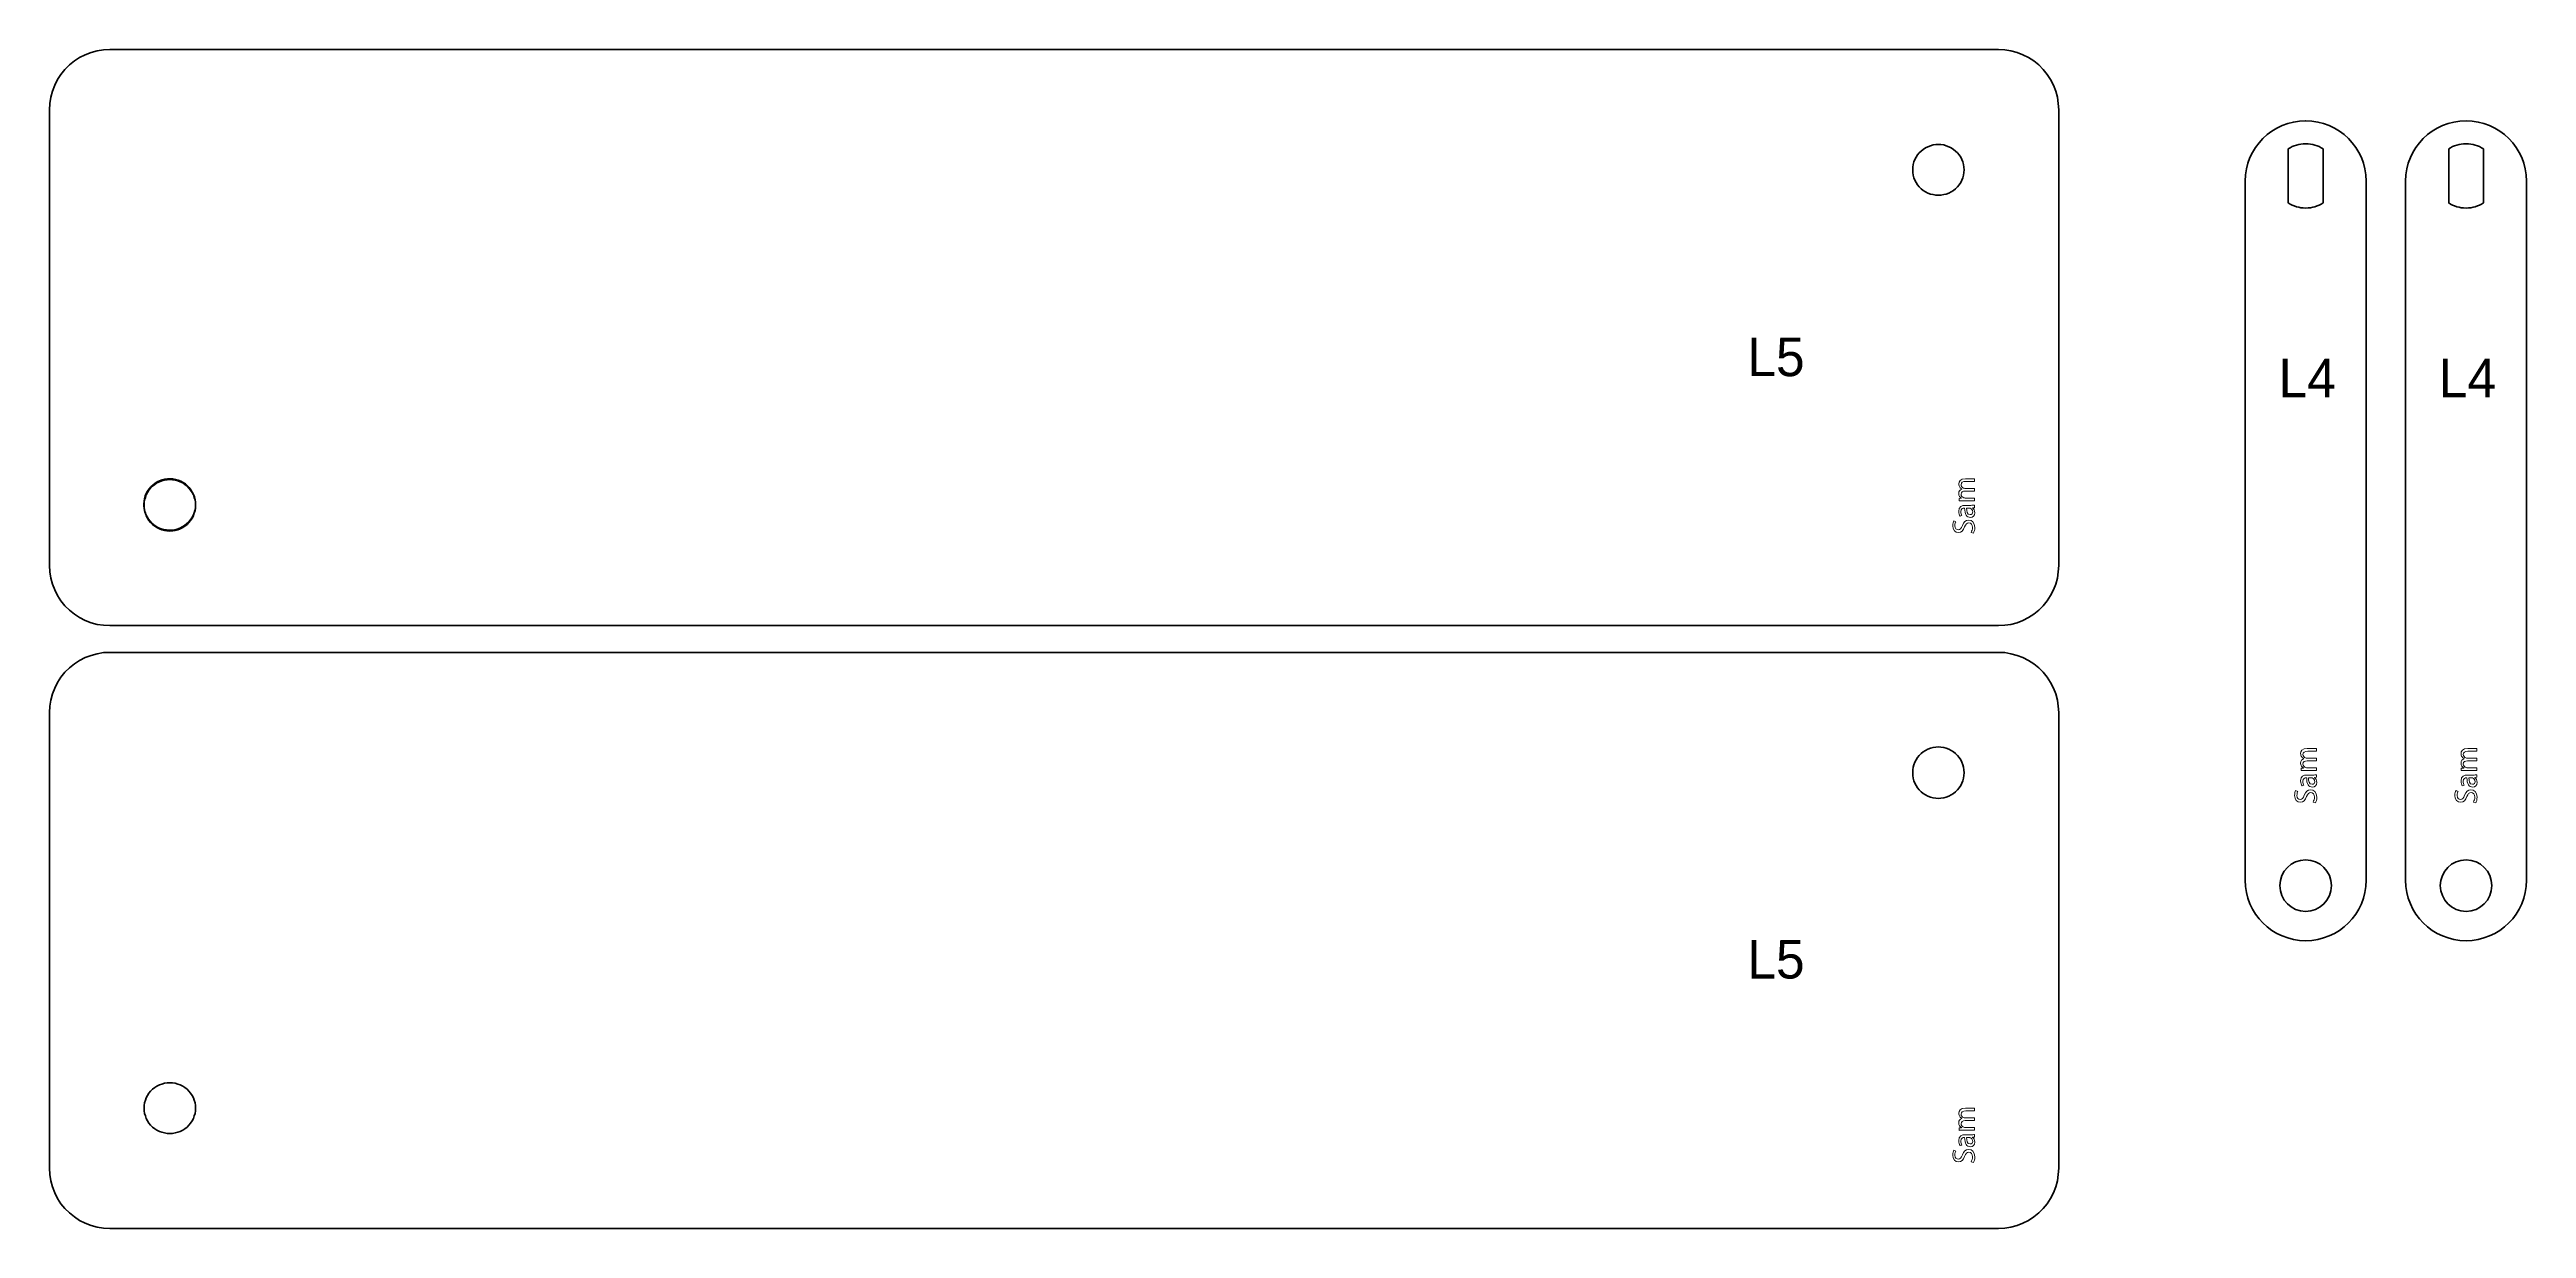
# Model space of a CAD drawing. Header units: millimetres. Extents: x 4 to 295, y -240 to -4.
# Drawn here: x 4.3 to 196.8, y -95.5 to -3.9 of the extents above; entities that cross this region are included whole.
import ezdxf

# ---------------------------------------------------------------- set-up
doc = ezdxf.new("R2010")
doc.units = ezdxf.units.MM
doc.header["$MEASUREMENT"] = 0
doc.layers.add('Layer 1', color=7, linetype='Continuous', lineweight=0)

# ---------------------------------------------------------------- blocks, each defined once
blk = doc.blocks.new('Block_1')
at = {"layer": 'Layer 1', "color": 240, "lineweight": 0, "true_color": 0xff1c24}
for points, knots in [([(192.1, -59.93), (191.97, -59.93), (191.87, -59.93), (191.77, -59.94), (191.77, -59.94), (191.77, -59.75), (191.77, -59.75), (191.77, -59.75), (191.97, -59.74), (191.97, -59.74), (191.97, -59.74), (191.97, -59.73), (191.97, -59.73), (191.85, -59.66), (191.75, -59.55), (191.75, -59.35), (191.75, -59.19), (191.84, -59.06), (191.99, -59.01), (191.99, -59.01), (191.99, -59.01), (191.99, -59.01), (191.92, -58.97), (191.87, -58.92), (191.83, -58.87), (191.78, -58.8), (191.75, -58.72), (191.75, -58.61), (191.75, -58.45), (191.85, -58.21), (192.27, -58.21), (192.27, -58.21), (192.97, -58.21), (192.97, -58.21), (192.97, -58.21), (192.97, -58.43), (192.97, -58.43), (192.97, -58.43), (192.29, -58.43), (192.29, -58.43), (192.06, -58.43), (191.92, -58.51), (191.92, -58.69), (191.92, -58.81), (192.02, -58.91), (192.12, -58.95), (192.15, -58.96), (192.19, -58.96), (192.23, -58.96), (192.23, -58.96), (192.97, -58.96), (192.97, -58.96), (192.97, -58.96), (192.97, -59.18), (192.97, -59.18), (192.97, -59.18), (192.25, -59.18), (192.25, -59.18), (192.06, -59.18), (191.92, -59.26), (191.92, -59.43), (191.92, -59.56), (192.03, -59.66), (192.14, -59.7), (192.18, -59.71), (192.21, -59.72), (192.25, -59.72), (192.25, -59.72), (192.97, -59.72), (192.97, -59.72), (192.97, -59.72), (192.97, -59.93), (192.97, -59.93), (192.97, -59.93), (192.1, -59.93), (192.1, -59.93)], [0, 0, 0, 0, 1, 1, 1, 2, 2, 2, 3, 3, 3, 4, 4, 4, 5, 5, 5, 6, 6, 6, 7, 7, 7, 8, 8, 8, 9, 9, 9, 10, 10, 10, 11, 11, 11, 12, 12, 12, 13, 13, 13, 14, 14, 14, 15, 15, 15, 16, 16, 16, 17, 17, 17, 18, 18, 18, 19, 19, 19, 20, 20, 20, 21, 21, 21, 22, 22, 22, 23, 23, 23, 24, 24, 24, 25, 25, 25, 25]), ([(192.71, -62.38), (192.77, -62.28), (192.82, -62.14), (192.82, -61.99), (192.82, -61.77), (192.7, -61.64), (192.54, -61.64), (192.38, -61.64), (192.29, -61.73), (192.2, -61.96), (192.11, -62.23), (191.96, -62.4), (191.73, -62.4), (191.47, -62.4), (191.27, -62.19), (191.27, -61.86), (191.27, -61.69), (191.31, -61.56), (191.36, -61.49), (191.36, -61.49), (191.53, -61.55), (191.53, -61.55), (191.5, -61.6), (191.45, -61.72), (191.45, -61.87), (191.45, -62.1), (191.59, -62.18), (191.7, -62.18), (191.86, -62.18), (191.94, -62.08), (192.03, -61.85), (192.14, -61.57), (192.27, -61.42), (192.52, -61.42), (192.78, -61.42), (193, -61.61), (193, -62.01), (193, -62.17), (192.95, -62.35), (192.89, -62.44), (192.89, -62.44), (192.71, -62.38), (192.71, -62.38)], [0, 0, 0, 0, 1, 1, 1, 2, 2, 2, 3, 3, 3, 4, 4, 4, 5, 5, 5, 6, 6, 6, 7, 7, 7, 8, 8, 8, 9, 9, 9, 10, 10, 10, 11, 11, 11, 12, 12, 12, 13, 13, 13, 14, 14, 14, 14]), ([(192.97, -60.46), (192.97, -60.46), (192.82, -60.48), (192.82, -60.48), (192.82, -60.48), (192.82, -60.49), (192.82, -60.49), (192.92, -60.55), (193, -60.68), (193, -60.85), (193, -61.1), (192.83, -61.22), (192.66, -61.22), (192.37, -61.22), (192.21, -60.96), (192.21, -60.5), (192.21, -60.5), (192.19, -60.5), (192.19, -60.5), (192.09, -60.5), (191.91, -60.53), (191.91, -60.77), (191.91, -60.88), (191.94, -61), (192, -61.08), (192, -61.08), (191.85, -61.13), (191.85, -61.13), (191.79, -61.03), (191.75, -60.89), (191.75, -60.74), (191.75, -60.37), (192, -60.28), (192.24, -60.28), (192.24, -60.28), (192.69, -60.28), (192.69, -60.28), (192.79, -60.28), (192.89, -60.28), (192.97, -60.26), (192.97, -60.26), (192.97, -60.46), (192.97, -60.46)], [0, 0, 0, 0, 1, 1, 1, 2, 2, 2, 3, 3, 3, 4, 4, 4, 5, 5, 5, 6, 6, 6, 7, 7, 7, 8, 8, 8, 9, 9, 9, 10, 10, 10, 11, 11, 11, 12, 12, 12, 13, 13, 13, 14, 14, 14, 14]), ([(192.36, -60.49), (192.36, -60.73), (192.4, -61), (192.63, -61), (192.77, -61), (192.84, -60.91), (192.84, -60.8), (192.84, -60.64), (192.74, -60.54), (192.64, -60.51), (192.62, -60.5), (192.59, -60.49), (192.57, -60.49), (192.57, -60.49), (192.36, -60.49), (192.36, -60.49)], [0, 0, 0, 0, 1, 1, 1, 2, 2, 2, 3, 3, 3, 4, 4, 4, 5, 5, 5, 5])]:
    blk.add_open_spline(points, degree=3, knots=knots, dxfattribs=at)
blk = doc.blocks.new('Block_0')
at = {"layer": 'Layer 1', "color": 250, "lineweight": 35, "true_color": 0x231f20}
blk.add_circle((192.14, -68.88), 2, dxfattribs=at)
for points, knots in [([(192.14, -73.16), (192.14, -73.16), (192.14, -73.16), (192.14, -73.16), (189.54, -73.16), (187.44, -71.05), (187.44, -68.46), (187.44, -68.46), (187.44, -14.12), (187.44, -14.12), (187.44, -11.53), (189.54, -9.43), (192.14, -9.43), (192.14, -9.43), (192.14, -9.43), (192.14, -9.43), (194.73, -9.43), (196.84, -11.53), (196.84, -14.12), (196.84, -14.12), (196.84, -68.46), (196.84, -68.46), (196.84, -71.05), (194.73, -73.16), (192.14, -73.16)], [0, 0, 0, 0, 1, 1, 1, 2, 2, 2, 3, 3, 3, 4, 4, 4, 5, 5, 5, 6, 6, 6, 7, 7, 7, 8, 8, 8, 8]), ([(193.49, -11.61), (193.49, -11.61), (193.49, -15.81), (193.49, -15.81), (193.1, -16.06), (192.64, -16.21), (192.14, -16.21), (191.64, -16.21), (191.17, -16.06), (190.79, -15.81), (190.79, -15.81), (190.79, -11.61), (190.79, -11.61), (191.17, -11.35), (191.64, -11.21), (192.14, -11.21), (192.64, -11.21), (193.1, -11.35), (193.49, -11.61)], [0, 0, 0, 0, 1, 1, 1, 2, 2, 2, 3, 3, 3, 4, 4, 4, 5, 5, 5, 6, 6, 6, 6])]:
    blk.add_open_spline(points, degree=3, knots=knots, dxfattribs=at)
at = {"layer": 'Layer 1'}
blk.add_blockref('Block_1', (0, 0), dxfattribs=at)
at = {"layer": 'Layer 1', "insert": (190.02, -30.92), "char_height": 0.2, "attachment_point": 7}
blk.add_mtext('\\C240;\\c2366701;\\FMyriad Pro|b0|i0|c1;\\H2.997200;\\W1.000000;L4', dxfattribs=at)
blk = doc.blocks.new('Block_2')
at = {"layer": 'Layer 1', "color": 240, "lineweight": 0, "true_color": 0xff1c24}
for points, knots in [([(179.63, -59.93), (179.51, -59.93), (179.41, -59.93), (179.31, -59.94), (179.31, -59.94), (179.31, -59.75), (179.31, -59.75), (179.31, -59.75), (179.5, -59.74), (179.5, -59.74), (179.5, -59.74), (179.5, -59.73), (179.5, -59.73), (179.39, -59.66), (179.28, -59.55), (179.28, -59.35), (179.28, -59.19), (179.38, -59.06), (179.52, -59.01), (179.52, -59.01), (179.52, -59.01), (179.52, -59.01), (179.46, -58.97), (179.4, -58.92), (179.37, -58.87), (179.31, -58.8), (179.28, -58.72), (179.28, -58.61), (179.28, -58.45), (179.39, -58.21), (179.8, -58.21), (179.8, -58.21), (180.51, -58.21), (180.51, -58.21), (180.51, -58.21), (180.51, -58.43), (180.51, -58.43), (180.51, -58.43), (179.83, -58.43), (179.83, -58.43), (179.6, -58.43), (179.46, -58.51), (179.46, -58.69), (179.46, -58.81), (179.55, -58.91), (179.66, -58.95), (179.69, -58.96), (179.73, -58.96), (179.77, -58.96), (179.77, -58.96), (180.51, -58.96), (180.51, -58.96), (180.51, -58.96), (180.51, -59.18), (180.51, -59.18), (180.51, -59.18), (179.79, -59.18), (179.79, -59.18), (179.6, -59.18), (179.46, -59.26), (179.46, -59.43), (179.46, -59.56), (179.57, -59.66), (179.68, -59.7), (179.71, -59.71), (179.75, -59.72), (179.79, -59.72), (179.79, -59.72), (180.51, -59.72), (180.51, -59.72), (180.51, -59.72), (180.51, -59.93), (180.51, -59.93), (180.51, -59.93), (179.63, -59.93), (179.63, -59.93)], [0, 0, 0, 0, 1, 1, 1, 2, 2, 2, 3, 3, 3, 4, 4, 4, 5, 5, 5, 6, 6, 6, 7, 7, 7, 8, 8, 8, 9, 9, 9, 10, 10, 10, 11, 11, 11, 12, 12, 12, 13, 13, 13, 14, 14, 14, 15, 15, 15, 16, 16, 16, 17, 17, 17, 18, 18, 18, 19, 19, 19, 20, 20, 20, 21, 21, 21, 22, 22, 22, 23, 23, 23, 24, 24, 24, 25, 25, 25, 25]), ([(180.25, -62.38), (180.31, -62.28), (180.36, -62.14), (180.36, -61.99), (180.36, -61.77), (180.24, -61.64), (180.07, -61.64), (179.91, -61.64), (179.83, -61.73), (179.74, -61.96), (179.64, -62.23), (179.5, -62.4), (179.26, -62.4), (179, -62.4), (178.81, -62.19), (178.81, -61.86), (178.81, -61.69), (178.85, -61.56), (178.89, -61.49), (178.89, -61.49), (179.07, -61.55), (179.07, -61.55), (179.04, -61.6), (178.99, -61.72), (178.99, -61.87), (178.99, -62.1), (179.12, -62.18), (179.24, -62.18), (179.4, -62.18), (179.47, -62.08), (179.56, -61.85), (179.67, -61.57), (179.81, -61.42), (180.05, -61.42), (180.31, -61.42), (180.54, -61.61), (180.54, -62.01), (180.54, -62.17), (180.49, -62.35), (180.43, -62.44), (180.43, -62.44), (180.25, -62.38), (180.25, -62.38)], [0, 0, 0, 0, 1, 1, 1, 2, 2, 2, 3, 3, 3, 4, 4, 4, 5, 5, 5, 6, 6, 6, 7, 7, 7, 8, 8, 8, 9, 9, 9, 10, 10, 10, 11, 11, 11, 12, 12, 12, 13, 13, 13, 14, 14, 14, 14]), ([(180.51, -60.46), (180.51, -60.46), (180.36, -60.48), (180.36, -60.48), (180.36, -60.48), (180.36, -60.49), (180.36, -60.49), (180.45, -60.55), (180.54, -60.68), (180.54, -60.85), (180.54, -61.1), (180.37, -61.22), (180.19, -61.22), (179.9, -61.22), (179.74, -60.96), (179.75, -60.5), (179.75, -60.5), (179.72, -60.5), (179.72, -60.5), (179.62, -60.5), (179.44, -60.53), (179.44, -60.77), (179.44, -60.88), (179.48, -61), (179.53, -61.08), (179.53, -61.08), (179.39, -61.13), (179.39, -61.13), (179.32, -61.03), (179.28, -60.89), (179.28, -60.74), (179.28, -60.37), (179.53, -60.28), (179.77, -60.28), (179.77, -60.28), (180.22, -60.28), (180.22, -60.28), (180.33, -60.28), (180.43, -60.28), (180.51, -60.26), (180.51, -60.26), (180.51, -60.46), (180.51, -60.46)], [0, 0, 0, 0, 1, 1, 1, 2, 2, 2, 3, 3, 3, 4, 4, 4, 5, 5, 5, 6, 6, 6, 7, 7, 7, 8, 8, 8, 9, 9, 9, 10, 10, 10, 11, 11, 11, 12, 12, 12, 13, 13, 13, 14, 14, 14, 14]), ([(179.9, -60.49), (179.89, -60.73), (179.93, -61), (180.17, -61), (180.31, -61), (180.38, -60.91), (180.38, -60.8), (180.38, -60.64), (180.28, -60.54), (180.18, -60.51), (180.15, -60.5), (180.13, -60.49), (180.11, -60.49), (180.11, -60.49), (179.9, -60.49), (179.9, -60.49)], [0, 0, 0, 0, 1, 1, 1, 2, 2, 2, 3, 3, 3, 4, 4, 4, 5, 5, 5, 5])]:
    blk.add_open_spline(points, degree=3, knots=knots, dxfattribs=at)
blk = doc.blocks.new('Block_3')
at = {"layer": 'Layer 1', "color": 240, "lineweight": 0, "true_color": 0xff1c24}
for points, knots in [([(153.05, -38.97), (152.93, -38.97), (152.82, -38.97), (152.72, -38.98), (152.72, -38.98), (152.72, -38.78), (152.72, -38.78), (152.72, -38.78), (152.92, -38.77), (152.92, -38.77), (152.92, -38.77), (152.92, -38.77), (152.92, -38.77), (152.8, -38.7), (152.7, -38.59), (152.7, -38.39), (152.7, -38.23), (152.8, -38.1), (152.94, -38.05), (152.94, -38.05), (152.94, -38.04), (152.94, -38.04), (152.87, -38.01), (152.82, -37.96), (152.78, -37.91), (152.73, -37.84), (152.7, -37.76), (152.7, -37.64), (152.7, -37.49), (152.8, -37.25), (153.22, -37.25), (153.22, -37.25), (153.93, -37.25), (153.93, -37.25), (153.93, -37.25), (153.93, -37.46), (153.93, -37.46), (153.93, -37.46), (153.25, -37.46), (153.25, -37.46), (153.02, -37.46), (152.88, -37.55), (152.88, -37.72), (152.88, -37.85), (152.97, -37.95), (153.07, -37.98), (153.1, -37.99), (153.14, -38), (153.18, -38), (153.18, -38), (153.93, -38), (153.93, -38), (153.93, -38), (153.93, -38.21), (153.93, -38.21), (153.93, -38.21), (153.21, -38.21), (153.21, -38.21), (153.02, -38.21), (152.88, -38.3), (152.88, -38.46), (152.88, -38.6), (152.99, -38.7), (153.09, -38.73), (153.13, -38.75), (153.16, -38.75), (153.2, -38.75), (153.2, -38.75), (153.93, -38.75), (153.93, -38.75), (153.93, -38.75), (153.93, -38.97), (153.93, -38.97), (153.93, -38.97), (153.05, -38.97), (153.05, -38.97)], [0, 0, 0, 0, 1, 1, 1, 2, 2, 2, 3, 3, 3, 4, 4, 4, 5, 5, 5, 6, 6, 6, 7, 7, 7, 8, 8, 8, 9, 9, 9, 10, 10, 10, 11, 11, 11, 12, 12, 12, 13, 13, 13, 14, 14, 14, 15, 15, 15, 16, 16, 16, 17, 17, 17, 18, 18, 18, 19, 19, 19, 20, 20, 20, 21, 21, 21, 22, 22, 22, 23, 23, 23, 24, 24, 24, 25, 25, 25, 25]), ([(153.93, -39.5), (153.93, -39.5), (153.77, -39.52), (153.77, -39.52), (153.77, -39.52), (153.77, -39.52), (153.77, -39.52), (153.87, -39.59), (153.95, -39.72), (153.95, -39.89), (153.95, -40.13), (153.78, -40.26), (153.61, -40.26), (153.32, -40.26), (153.16, -40), (153.16, -39.53), (153.16, -39.53), (153.14, -39.53), (153.14, -39.53), (153.04, -39.53), (152.86, -39.56), (152.86, -39.81), (152.86, -39.92), (152.89, -40.04), (152.95, -40.12), (152.95, -40.12), (152.8, -40.17), (152.8, -40.17), (152.74, -40.07), (152.7, -39.93), (152.7, -39.78), (152.7, -39.41), (152.95, -39.32), (153.19, -39.32), (153.19, -39.32), (153.64, -39.32), (153.64, -39.32), (153.74, -39.32), (153.84, -39.31), (153.93, -39.3), (153.93, -39.3), (153.93, -39.5), (153.93, -39.5)], [0, 0, 0, 0, 1, 1, 1, 2, 2, 2, 3, 3, 3, 4, 4, 4, 5, 5, 5, 6, 6, 6, 7, 7, 7, 8, 8, 8, 9, 9, 9, 10, 10, 10, 11, 11, 11, 12, 12, 12, 13, 13, 13, 14, 14, 14, 14]), ([(153.31, -39.53), (153.31, -39.77), (153.35, -40.04), (153.58, -40.04), (153.73, -40.04), (153.79, -39.94), (153.79, -39.83), (153.79, -39.68), (153.69, -39.58), (153.59, -39.54), (153.57, -39.53), (153.54, -39.53), (153.52, -39.53), (153.52, -39.53), (153.31, -39.53), (153.31, -39.53)], [0, 0, 0, 0, 1, 1, 1, 2, 2, 2, 3, 3, 3, 4, 4, 4, 5, 5, 5, 5]), ([(153.66, -41.42), (153.72, -41.32), (153.77, -41.18), (153.77, -41.03), (153.77, -40.81), (153.66, -40.68), (153.49, -40.68), (153.33, -40.68), (153.24, -40.77), (153.15, -41), (153.06, -41.27), (152.92, -41.44), (152.68, -41.44), (152.42, -41.44), (152.23, -41.22), (152.23, -40.9), (152.23, -40.72), (152.27, -40.6), (152.31, -40.53), (152.31, -40.53), (152.48, -40.59), (152.48, -40.59), (152.45, -40.64), (152.4, -40.75), (152.4, -40.9), (152.4, -41.13), (152.54, -41.22), (152.66, -41.22), (152.81, -41.22), (152.89, -41.12), (152.98, -40.89), (153.09, -40.6), (153.22, -40.46), (153.47, -40.46), (153.73, -40.46), (153.95, -40.65), (153.95, -41.05), (153.95, -41.21), (153.9, -41.38), (153.84, -41.47), (153.84, -41.47), (153.66, -41.42), (153.66, -41.42)], [0, 0, 0, 0, 1, 1, 1, 2, 2, 2, 3, 3, 3, 4, 4, 4, 5, 5, 5, 6, 6, 6, 7, 7, 7, 8, 8, 8, 9, 9, 9, 10, 10, 10, 11, 11, 11, 12, 12, 12, 13, 13, 13, 14, 14, 14, 14])]:
    blk.add_open_spline(points, degree=3, knots=knots, dxfattribs=at)
blk = doc.blocks.new('Block_4')
at = {"layer": 'Layer 1', "color": 240, "lineweight": 0, "true_color": 0xff1c24}
for points, knots in [([(153.05, -87.89), (152.93, -87.89), (152.82, -87.89), (152.72, -87.9), (152.72, -87.9), (152.72, -87.71), (152.72, -87.71), (152.72, -87.71), (152.92, -87.7), (152.92, -87.7), (152.92, -87.7), (152.92, -87.69), (152.92, -87.69), (152.8, -87.62), (152.7, -87.51), (152.7, -87.31), (152.7, -87.15), (152.8, -87.02), (152.94, -86.97), (152.94, -86.97), (152.94, -86.97), (152.94, -86.97), (152.87, -86.93), (152.82, -86.88), (152.78, -86.83), (152.73, -86.76), (152.7, -86.68), (152.7, -86.57), (152.7, -86.41), (152.8, -86.17), (153.22, -86.17), (153.22, -86.17), (153.93, -86.17), (153.93, -86.17), (153.93, -86.17), (153.93, -86.39), (153.93, -86.39), (153.93, -86.39), (153.25, -86.39), (153.25, -86.39), (153.02, -86.39), (152.88, -86.47), (152.88, -86.65), (152.88, -86.77), (152.97, -86.87), (153.07, -86.91), (153.1, -86.92), (153.14, -86.92), (153.18, -86.92), (153.18, -86.92), (153.93, -86.92), (153.93, -86.92), (153.93, -86.92), (153.93, -87.14), (153.93, -87.14), (153.93, -87.14), (153.21, -87.14), (153.21, -87.14), (153.02, -87.14), (152.88, -87.22), (152.88, -87.39), (152.88, -87.52), (152.99, -87.62), (153.09, -87.66), (153.13, -87.67), (153.16, -87.68), (153.2, -87.68), (153.2, -87.68), (153.93, -87.68), (153.93, -87.68), (153.93, -87.68), (153.93, -87.89), (153.93, -87.89), (153.93, -87.89), (153.05, -87.89), (153.05, -87.89)], [0, 0, 0, 0, 1, 1, 1, 2, 2, 2, 3, 3, 3, 4, 4, 4, 5, 5, 5, 6, 6, 6, 7, 7, 7, 8, 8, 8, 9, 9, 9, 10, 10, 10, 11, 11, 11, 12, 12, 12, 13, 13, 13, 14, 14, 14, 15, 15, 15, 16, 16, 16, 17, 17, 17, 18, 18, 18, 19, 19, 19, 20, 20, 20, 21, 21, 21, 22, 22, 22, 23, 23, 23, 24, 24, 24, 25, 25, 25, 25]), ([(153.93, -88.42), (153.93, -88.42), (153.77, -88.44), (153.77, -88.44), (153.77, -88.44), (153.77, -88.45), (153.77, -88.45), (153.87, -88.51), (153.95, -88.64), (153.95, -88.81), (153.95, -89.06), (153.78, -89.18), (153.61, -89.18), (153.32, -89.18), (153.16, -88.92), (153.16, -88.46), (153.16, -88.46), (153.14, -88.46), (153.14, -88.46), (153.04, -88.46), (152.86, -88.49), (152.86, -88.73), (152.86, -88.84), (152.89, -88.96), (152.95, -89.04), (152.95, -89.04), (152.8, -89.09), (152.8, -89.09), (152.74, -88.99), (152.7, -88.85), (152.7, -88.7), (152.7, -88.33), (152.95, -88.24), (153.19, -88.24), (153.19, -88.24), (153.64, -88.24), (153.64, -88.24), (153.74, -88.24), (153.84, -88.24), (153.93, -88.22), (153.93, -88.22), (153.93, -88.42), (153.93, -88.42)], [0, 0, 0, 0, 1, 1, 1, 2, 2, 2, 3, 3, 3, 4, 4, 4, 5, 5, 5, 6, 6, 6, 7, 7, 7, 8, 8, 8, 9, 9, 9, 10, 10, 10, 11, 11, 11, 12, 12, 12, 13, 13, 13, 14, 14, 14, 14]), ([(153.31, -88.45), (153.31, -88.69), (153.35, -88.96), (153.58, -88.96), (153.73, -88.96), (153.79, -88.87), (153.79, -88.76), (153.79, -88.6), (153.69, -88.5), (153.59, -88.47), (153.57, -88.46), (153.54, -88.45), (153.52, -88.45), (153.52, -88.45), (153.31, -88.45), (153.31, -88.45)], [0, 0, 0, 0, 1, 1, 1, 2, 2, 2, 3, 3, 3, 4, 4, 4, 5, 5, 5, 5]), ([(153.66, -90.34), (153.72, -90.24), (153.77, -90.1), (153.77, -89.95), (153.77, -89.73), (153.66, -89.6), (153.49, -89.6), (153.33, -89.6), (153.24, -89.69), (153.15, -89.92), (153.06, -90.19), (152.92, -90.36), (152.68, -90.36), (152.42, -90.36), (152.23, -90.14), (152.23, -89.82), (152.23, -89.65), (152.27, -89.52), (152.31, -89.45), (152.31, -89.45), (152.48, -89.51), (152.48, -89.51), (152.45, -89.56), (152.4, -89.68), (152.4, -89.83), (152.4, -90.06), (152.54, -90.14), (152.66, -90.14), (152.81, -90.14), (152.89, -90.04), (152.98, -89.81), (153.09, -89.53), (153.22, -89.38), (153.47, -89.38), (153.73, -89.38), (153.95, -89.57), (153.95, -89.97), (153.95, -90.13), (153.9, -90.31), (153.84, -90.4), (153.84, -90.4), (153.66, -90.34), (153.66, -90.34)], [0, 0, 0, 0, 1, 1, 1, 2, 2, 2, 3, 3, 3, 4, 4, 4, 5, 5, 5, 6, 6, 6, 7, 7, 7, 8, 8, 8, 9, 9, 9, 10, 10, 10, 11, 11, 11, 12, 12, 12, 13, 13, 13, 14, 14, 14, 14])]:
    blk.add_open_spline(points, degree=3, knots=knots, dxfattribs=at)

msp = doc.modelspace()

# ---------------------------------------------------------------- linework, layer by layer
at = {"layer": 'Layer 1', "color": 250, "lineweight": 35, "true_color": 0x231f20}
msp.add_lwpolyline([(12.39, -40.84), (12.57, -40.96), (12.75, -41.06), (12.95, -41.14), (13.15, -41.2), (13.36, -41.23), (13.57, -41.25), (13.78, -41.24), (13.99, -41.22), (14.19, -41.17), (14.39, -41.09), (14.58, -41), (14.76, -40.89), (14.92, -40.76), (15.08, -40.62), (15.21, -40.46), (15.33, -40.29), (15.43, -40.1), (15.51, -39.91), (15.57, -39.71), (15.61, -39.5), (15.62, -39.29), (15.62, -39.08), (15.59, -38.88), (15.54, -38.67), (15.47, -38.48), (15.37, -38.29), (15.26, -38.11), (15.13, -37.94), (14.99, -37.79), (14.83, -37.66), (14.65, -37.54), (14.47, -37.44), (14.27, -37.36), (14.07, -37.3), (13.86, -37.27), (13.65, -37.25), (13.44, -37.26), (13.23, -37.28), (13.03, -37.33), (12.83, -37.41), (12.64, -37.5), (12.46, -37.61), (12.3, -37.74), (12.15, -37.88), (12.01, -38.04), (11.89, -38.21), (11.79, -38.4), (11.71, -38.59), (11.65, -38.79), (11.62, -39), (11.6, -39.21), (11.61, -39.42), (11.64, -39.62), (11.69, -39.83), (11.76, -40.02), (11.85, -40.21), (11.96, -40.39), (12.09, -40.56), (12.23, -40.71)], close=True, dxfattribs=at)
msp.add_circle((179.67, -68.88), 2, dxfattribs=at)
at = {"layer": 'Layer 1', "color": 18, "lineweight": 35, "true_color": 0x000000}
for points, knots in [([(4.27, -8.57), (4.27, -8.57), (4.29, -8.08), (4.29, -8.08), (4.29, -8.08), (4.37, -7.59), (4.37, -7.59), (4.37, -7.59), (4.5, -7.12), (4.5, -7.12), (4.5, -7.12), (4.67, -6.67), (4.67, -6.67), (4.67, -6.67), (4.9, -6.23), (4.9, -6.23), (4.9, -6.23), (5.16, -5.82), (5.16, -5.82), (5.16, -5.82), (5.47, -5.44), (5.47, -5.44), (5.47, -5.44), (5.82, -5.09), (5.82, -5.09), (5.82, -5.09), (6.2, -4.78), (6.2, -4.78), (6.2, -4.78), (6.61, -4.52), (6.61, -4.52), (6.61, -4.52), (7.04, -4.3), (7.04, -4.3), (7.04, -4.3), (7.5, -4.12), (7.5, -4.12), (7.5, -4.12), (7.97, -3.99), (7.97, -3.99), (7.97, -3.99), (8.46, -3.92), (8.46, -3.92), (8.46, -3.92), (8.95, -3.89), (8.95, -3.89), (8.95, -3.89), (155.79, -3.89), (155.79, -3.89), (155.79, -3.89), (156.28, -3.92), (156.28, -3.92), (156.28, -3.92), (156.76, -3.99), (156.76, -3.99), (156.76, -3.99), (157.24, -4.12), (157.24, -4.12), (157.24, -4.12), (157.69, -4.3), (157.69, -4.3), (157.69, -4.3), (158.13, -4.52), (158.13, -4.52), (158.13, -4.52), (158.54, -4.78), (158.54, -4.78), (158.54, -4.78), (158.92, -5.09), (158.92, -5.09), (158.92, -5.09), (159.27, -5.44), (159.27, -5.44), (159.27, -5.44), (159.57, -5.82), (159.57, -5.82), (159.57, -5.82), (159.84, -6.23), (159.84, -6.23), (159.84, -6.23), (160.06, -6.67), (160.06, -6.67), (160.06, -6.67), (160.24, -7.12), (160.24, -7.12), (160.24, -7.12), (160.37, -7.59), (160.37, -7.59), (160.37, -7.59), (160.44, -8.08), (160.44, -8.08), (160.44, -8.08), (160.47, -8.57), (160.47, -8.57), (160.47, -8.57), (160.47, -43.99), (160.47, -43.99), (160.47, -43.99), (160.44, -44.48), (160.44, -44.48), (160.44, -44.48), (160.37, -44.97), (160.37, -44.97), (160.37, -44.97), (160.24, -45.44), (160.24, -45.44), (160.24, -45.44), (160.06, -45.89), (160.06, -45.89), (160.06, -45.89), (159.84, -46.33), (159.84, -46.33), (159.84, -46.33), (159.57, -46.74), (159.57, -46.74), (159.57, -46.74), (159.27, -47.12), (159.27, -47.12), (159.27, -47.12), (158.92, -47.47), (158.92, -47.47), (158.92, -47.47), (158.54, -47.78), (158.54, -47.78), (158.54, -47.78), (158.13, -48.04), (158.13, -48.04), (158.13, -48.04), (157.69, -48.26), (157.69, -48.26), (157.69, -48.26), (157.24, -48.44), (157.24, -48.44), (157.24, -48.44), (156.76, -48.57), (156.76, -48.57), (156.76, -48.57), (156.28, -48.64), (156.28, -48.64), (156.28, -48.64), (155.79, -48.67), (155.79, -48.67), (155.79, -48.67), (8.95, -48.67), (8.95, -48.67), (8.95, -48.67), (8.46, -48.64), (8.46, -48.64), (8.46, -48.64), (7.97, -48.57), (7.97, -48.57), (7.97, -48.57), (7.5, -48.44), (7.5, -48.44), (7.5, -48.44), (7.04, -48.26), (7.04, -48.26), (7.04, -48.26), (6.61, -48.04), (6.61, -48.04), (6.61, -48.04), (6.2, -47.78), (6.2, -47.78), (6.2, -47.78), (5.82, -47.47), (5.82, -47.47), (5.82, -47.47), (5.47, -47.12), (5.47, -47.12), (5.47, -47.12), (5.16, -46.74), (5.16, -46.74), (5.16, -46.74), (4.9, -46.33), (4.9, -46.33), (4.9, -46.33), (4.67, -45.89), (4.67, -45.89), (4.67, -45.89), (4.5, -45.44), (4.5, -45.44), (4.5, -45.44), (4.37, -44.97), (4.37, -44.97), (4.37, -44.97), (4.29, -44.48), (4.29, -44.48), (4.29, -44.48), (4.27, -43.99), (4.27, -43.99), (4.27, -43.99), (4.27, -8.57), (4.27, -8.57)], [0, 0, 0, 0, 1, 1, 1, 2, 2, 2, 3, 3, 3, 4, 4, 4, 5, 5, 5, 6, 6, 6, 7, 7, 7, 8, 8, 8, 9, 9, 9, 10, 10, 10, 11, 11, 11, 12, 12, 12, 13, 13, 13, 14, 14, 14, 15, 15, 15, 16, 16, 16, 17, 17, 17, 18, 18, 18, 19, 19, 19, 20, 20, 20, 21, 21, 21, 22, 22, 22, 23, 23, 23, 24, 24, 24, 25, 25, 25, 26, 26, 26, 27, 27, 27, 28, 28, 28, 29, 29, 29, 30, 30, 30, 31, 31, 31, 32, 32, 32, 33, 33, 33, 34, 34, 34, 35, 35, 35, 36, 36, 36, 37, 37, 37, 38, 38, 38, 39, 39, 39, 40, 40, 40, 41, 41, 41, 42, 42, 42, 43, 43, 43, 44, 44, 44, 45, 45, 45, 46, 46, 46, 47, 47, 47, 48, 48, 48, 49, 49, 49, 50, 50, 50, 51, 51, 51, 52, 52, 52, 53, 53, 53, 54, 54, 54, 55, 55, 55, 56, 56, 56, 57, 57, 57, 58, 58, 58, 59, 59, 59, 60, 60, 60, 61, 61, 61, 62, 62, 62, 63, 63, 63, 64, 64, 64, 64]), ([(153.12, -13.24), (153.12, -13.24), (153.1, -13.04), (153.1, -13.04), (153.1, -13.04), (153.07, -12.83), (153.07, -12.83), (153.07, -12.83), (153.02, -12.63), (153.02, -12.63), (153.02, -12.63), (152.94, -12.44), (152.94, -12.44), (152.94, -12.44), (152.85, -12.26), (152.85, -12.26), (152.85, -12.26), (152.73, -12.08), (152.73, -12.08), (152.73, -12.08), (152.6, -11.92), (152.6, -11.92), (152.6, -11.92), (152.45, -11.78), (152.45, -11.78), (152.45, -11.78), (152.29, -11.65), (152.29, -11.65), (152.29, -11.65), (152.12, -11.53), (152.12, -11.53), (152.12, -11.53), (151.93, -11.44), (151.93, -11.44), (151.93, -11.44), (151.73, -11.37), (151.73, -11.37), (151.73, -11.37), (151.53, -11.31), (151.53, -11.31), (151.53, -11.31), (151.32, -11.28), (151.32, -11.28), (151.32, -11.28), (151.12, -11.27), (151.12, -11.27), (151.12, -11.27), (150.91, -11.28), (150.91, -11.28), (150.91, -11.28), (150.7, -11.31), (150.7, -11.31), (150.7, -11.31), (150.5, -11.37), (150.5, -11.37), (150.5, -11.37), (150.3, -11.44), (150.3, -11.44), (150.3, -11.44), (150.12, -11.53), (150.12, -11.53), (150.12, -11.53), (149.94, -11.65), (149.94, -11.65), (149.94, -11.65), (149.78, -11.78), (149.78, -11.78), (149.78, -11.78), (149.63, -11.92), (149.63, -11.92), (149.63, -11.92), (149.5, -12.08), (149.5, -12.08), (149.5, -12.08), (149.38, -12.26), (149.38, -12.26), (149.38, -12.26), (149.29, -12.44), (149.29, -12.44), (149.29, -12.44), (149.21, -12.63), (149.21, -12.63), (149.21, -12.63), (149.16, -12.83), (149.16, -12.83), (149.16, -12.83), (149.13, -13.04), (149.13, -13.04), (149.13, -13.04), (149.12, -13.24), (149.12, -13.24), (149.12, -13.24), (149.13, -13.45), (149.13, -13.45), (149.13, -13.45), (149.16, -13.65), (149.16, -13.65), (149.16, -13.65), (149.21, -13.85), (149.21, -13.85), (149.21, -13.85), (149.29, -14.05), (149.29, -14.05), (149.29, -14.05), (149.38, -14.23), (149.38, -14.23), (149.38, -14.23), (149.5, -14.4), (149.5, -14.4), (149.5, -14.4), (149.63, -14.56), (149.63, -14.56), (149.63, -14.56), (149.78, -14.71), (149.78, -14.71), (149.78, -14.71), (149.94, -14.84), (149.94, -14.84), (149.94, -14.84), (150.12, -14.95), (150.12, -14.95), (150.12, -14.95), (150.3, -15.05), (150.3, -15.05), (150.3, -15.05), (150.5, -15.12), (150.5, -15.12), (150.5, -15.12), (150.7, -15.17), (150.7, -15.17), (150.7, -15.17), (150.91, -15.21), (150.91, -15.21), (150.91, -15.21), (151.12, -15.22), (151.12, -15.22), (151.12, -15.22), (151.32, -15.21), (151.32, -15.21), (151.32, -15.21), (151.53, -15.17), (151.53, -15.17), (151.53, -15.17), (151.73, -15.12), (151.73, -15.12), (151.73, -15.12), (151.93, -15.05), (151.93, -15.05), (151.93, -15.05), (152.12, -14.95), (152.12, -14.95), (152.12, -14.95), (152.29, -14.84), (152.29, -14.84), (152.29, -14.84), (152.45, -14.71), (152.45, -14.71), (152.45, -14.71), (152.6, -14.56), (152.6, -14.56), (152.6, -14.56), (152.73, -14.4), (152.73, -14.4), (152.73, -14.4), (152.85, -14.23), (152.85, -14.23), (152.85, -14.23), (152.94, -14.05), (152.94, -14.05), (152.94, -14.05), (153.02, -13.85), (153.02, -13.85), (153.02, -13.85), (153.07, -13.65), (153.07, -13.65), (153.07, -13.65), (153.1, -13.45), (153.1, -13.45), (153.1, -13.45), (153.12, -13.24), (153.12, -13.24)], [0, 0, 0, 0, 1, 1, 1, 2, 2, 2, 3, 3, 3, 4, 4, 4, 5, 5, 5, 6, 6, 6, 7, 7, 7, 8, 8, 8, 9, 9, 9, 10, 10, 10, 11, 11, 11, 12, 12, 12, 13, 13, 13, 14, 14, 14, 15, 15, 15, 16, 16, 16, 17, 17, 17, 18, 18, 18, 19, 19, 19, 20, 20, 20, 21, 21, 21, 22, 22, 22, 23, 23, 23, 24, 24, 24, 25, 25, 25, 26, 26, 26, 27, 27, 27, 28, 28, 28, 29, 29, 29, 30, 30, 30, 31, 31, 31, 32, 32, 32, 33, 33, 33, 34, 34, 34, 35, 35, 35, 36, 36, 36, 37, 37, 37, 38, 38, 38, 39, 39, 39, 40, 40, 40, 41, 41, 41, 42, 42, 42, 43, 43, 43, 44, 44, 44, 45, 45, 45, 46, 46, 46, 47, 47, 47, 48, 48, 48, 49, 49, 49, 50, 50, 50, 51, 51, 51, 52, 52, 52, 53, 53, 53, 54, 54, 54, 55, 55, 55, 56, 56, 56, 57, 57, 57, 58, 58, 58, 59, 59, 59, 60, 60, 60, 60]), ([(15.62, -39.32), (15.62, -39.32), (15.61, -39.11), (15.61, -39.11), (15.61, -39.11), (15.58, -38.9), (15.58, -38.9), (15.58, -38.9), (15.52, -38.7), (15.52, -38.7), (15.52, -38.7), (15.45, -38.5), (15.45, -38.5), (15.45, -38.5), (15.35, -38.32), (15.35, -38.32), (15.35, -38.32), (15.24, -38.14), (15.24, -38.14), (15.24, -38.14), (15.11, -37.98), (15.11, -37.98), (15.11, -37.98), (14.96, -37.83), (14.96, -37.83), (14.96, -37.83), (14.8, -37.7), (14.8, -37.7), (14.8, -37.7), (14.62, -37.58), (14.62, -37.58), (14.62, -37.58), (14.43, -37.49), (14.43, -37.49), (14.43, -37.49), (14.24, -37.41), (14.24, -37.41), (14.24, -37.41), (14.04, -37.36), (14.04, -37.36), (14.04, -37.36), (13.83, -37.33), (13.83, -37.33), (13.83, -37.33), (13.62, -37.32), (13.62, -37.32), (13.62, -37.32), (13.41, -37.33), (13.41, -37.33), (13.41, -37.33), (13.21, -37.36), (13.21, -37.36), (13.21, -37.36), (13, -37.41), (13, -37.41), (13, -37.41), (12.81, -37.49), (12.81, -37.49), (12.81, -37.49), (12.62, -37.58), (12.62, -37.58), (12.62, -37.58), (12.45, -37.7), (12.45, -37.7), (12.45, -37.7), (12.28, -37.83), (12.28, -37.83), (12.28, -37.83), (12.13, -37.98), (12.13, -37.98), (12.13, -37.98), (12, -38.14), (12, -38.14), (12, -38.14), (11.89, -38.32), (11.89, -38.32), (11.89, -38.32), (11.79, -38.5), (11.79, -38.5), (11.79, -38.5), (11.72, -38.7), (11.72, -38.7), (11.72, -38.7), (11.66, -38.9), (11.66, -38.9), (11.66, -38.9), (11.63, -39.11), (11.63, -39.11), (11.63, -39.11), (11.62, -39.32), (11.62, -39.32), (11.62, -39.32), (11.63, -39.53), (11.63, -39.53), (11.63, -39.53), (11.66, -39.73), (11.66, -39.73), (11.66, -39.73), (11.72, -39.94), (11.72, -39.94), (11.72, -39.94), (11.79, -40.13), (11.79, -40.13), (11.79, -40.13), (11.89, -40.32), (11.89, -40.32), (11.89, -40.32), (12, -40.49), (12, -40.49), (12, -40.49), (12.13, -40.66), (12.13, -40.66), (12.13, -40.66), (12.28, -40.8), (12.28, -40.8), (12.28, -40.8), (12.45, -40.94), (12.45, -40.94), (12.45, -40.94), (12.62, -41.05), (12.62, -41.05), (12.62, -41.05), (12.81, -41.14), (12.81, -41.14), (12.81, -41.14), (13, -41.22), (13, -41.22), (13, -41.22), (13.21, -41.27), (13.21, -41.27), (13.21, -41.27), (13.41, -41.31), (13.41, -41.31), (13.41, -41.31), (13.62, -41.32), (13.62, -41.32), (13.62, -41.32), (13.83, -41.31), (13.83, -41.31), (13.83, -41.31), (14.04, -41.27), (14.04, -41.27), (14.04, -41.27), (14.24, -41.22), (14.24, -41.22), (14.24, -41.22), (14.43, -41.14), (14.43, -41.14), (14.43, -41.14), (14.62, -41.05), (14.62, -41.05), (14.62, -41.05), (14.8, -40.94), (14.8, -40.94), (14.8, -40.94), (14.96, -40.8), (14.96, -40.8), (14.96, -40.8), (15.11, -40.66), (15.11, -40.66), (15.11, -40.66), (15.24, -40.49), (15.24, -40.49), (15.24, -40.49), (15.35, -40.32), (15.35, -40.32), (15.35, -40.32), (15.45, -40.13), (15.45, -40.13), (15.45, -40.13), (15.52, -39.94), (15.52, -39.94), (15.52, -39.94), (15.58, -39.73), (15.58, -39.73), (15.58, -39.73), (15.61, -39.53), (15.61, -39.53), (15.61, -39.53), (15.62, -39.32), (15.62, -39.32)], [0, 0, 0, 0, 1, 1, 1, 2, 2, 2, 3, 3, 3, 4, 4, 4, 5, 5, 5, 6, 6, 6, 7, 7, 7, 8, 8, 8, 9, 9, 9, 10, 10, 10, 11, 11, 11, 12, 12, 12, 13, 13, 13, 14, 14, 14, 15, 15, 15, 16, 16, 16, 17, 17, 17, 18, 18, 18, 19, 19, 19, 20, 20, 20, 21, 21, 21, 22, 22, 22, 23, 23, 23, 24, 24, 24, 25, 25, 25, 26, 26, 26, 27, 27, 27, 28, 28, 28, 29, 29, 29, 30, 30, 30, 31, 31, 31, 32, 32, 32, 33, 33, 33, 34, 34, 34, 35, 35, 35, 36, 36, 36, 37, 37, 37, 38, 38, 38, 39, 39, 39, 40, 40, 40, 41, 41, 41, 42, 42, 42, 43, 43, 43, 44, 44, 44, 45, 45, 45, 46, 46, 46, 47, 47, 47, 48, 48, 48, 49, 49, 49, 50, 50, 50, 51, 51, 51, 52, 52, 52, 53, 53, 53, 54, 54, 54, 55, 55, 55, 56, 56, 56, 57, 57, 57, 58, 58, 58, 59, 59, 59, 60, 60, 60, 60]), ([(4.27, -55.42), (4.27, -55.42), (4.29, -54.93), (4.29, -54.93), (4.29, -54.93), (4.37, -54.45), (4.37, -54.45), (4.37, -54.45), (4.5, -53.98), (4.5, -53.98), (4.5, -53.98), (4.67, -53.52), (4.67, -53.52), (4.67, -53.52), (4.9, -53.09), (4.9, -53.09), (4.9, -53.09), (5.16, -52.67), (5.16, -52.67), (5.16, -52.67), (5.47, -52.29), (5.47, -52.29), (5.47, -52.29), (5.82, -51.95), (5.82, -51.95), (5.82, -51.95), (6.2, -51.64), (6.2, -51.64), (6.2, -51.64), (6.61, -51.37), (6.61, -51.37), (6.61, -51.37), (7.04, -51.15), (7.04, -51.15), (7.04, -51.15), (7.5, -50.98), (7.5, -50.98), (7.5, -50.98), (7.97, -50.85), (7.97, -50.85), (7.97, -50.85), (8.46, -50.77), (8.46, -50.77), (8.46, -50.77), (8.95, -50.75), (8.95, -50.75), (8.95, -50.75), (155.79, -50.75), (155.79, -50.75), (155.79, -50.75), (156.28, -50.77), (156.28, -50.77), (156.28, -50.77), (156.76, -50.85), (156.76, -50.85), (156.76, -50.85), (157.24, -50.98), (157.24, -50.98), (157.24, -50.98), (157.69, -51.15), (157.69, -51.15), (157.69, -51.15), (158.13, -51.37), (158.13, -51.37), (158.13, -51.37), (158.54, -51.64), (158.54, -51.64), (158.54, -51.64), (158.92, -51.95), (158.92, -51.95), (158.92, -51.95), (159.27, -52.29), (159.27, -52.29), (159.27, -52.29), (159.57, -52.67), (159.57, -52.67), (159.57, -52.67), (159.84, -53.09), (159.84, -53.09), (159.84, -53.09), (160.06, -53.52), (160.06, -53.52), (160.06, -53.52), (160.24, -53.98), (160.24, -53.98), (160.24, -53.98), (160.37, -54.45), (160.37, -54.45), (160.37, -54.45), (160.44, -54.93), (160.44, -54.93), (160.44, -54.93), (160.47, -55.42), (160.47, -55.42), (160.47, -55.42), (160.47, -90.85), (160.47, -90.85), (160.47, -90.85), (160.44, -91.34), (160.44, -91.34), (160.44, -91.34), (160.37, -91.82), (160.37, -91.82), (160.37, -91.82), (160.24, -92.29), (160.24, -92.29), (160.24, -92.29), (160.06, -92.75), (160.06, -92.75), (160.06, -92.75), (159.84, -93.19), (159.84, -93.19), (159.84, -93.19), (159.57, -93.6), (159.57, -93.6), (159.57, -93.6), (159.27, -93.98), (159.27, -93.98), (159.27, -93.98), (158.92, -94.32), (158.92, -94.32), (158.92, -94.32), (158.54, -94.63), (158.54, -94.63), (158.54, -94.63), (158.13, -94.9), (158.13, -94.9), (158.13, -94.9), (157.69, -95.12), (157.69, -95.12), (157.69, -95.12), (157.24, -95.3), (157.24, -95.3), (157.24, -95.3), (156.76, -95.42), (156.76, -95.42), (156.76, -95.42), (156.28, -95.5), (156.28, -95.5), (156.28, -95.5), (155.79, -95.53), (155.79, -95.53), (155.79, -95.53), (8.95, -95.53), (8.95, -95.53), (8.95, -95.53), (8.46, -95.5), (8.46, -95.5), (8.46, -95.5), (7.97, -95.42), (7.97, -95.42), (7.97, -95.42), (7.5, -95.3), (7.5, -95.3), (7.5, -95.3), (7.04, -95.12), (7.04, -95.12), (7.04, -95.12), (6.61, -94.9), (6.61, -94.9), (6.61, -94.9), (6.2, -94.63), (6.2, -94.63), (6.2, -94.63), (5.82, -94.32), (5.82, -94.32), (5.82, -94.32), (5.47, -93.98), (5.47, -93.98), (5.47, -93.98), (5.16, -93.6), (5.16, -93.6), (5.16, -93.6), (4.9, -93.19), (4.9, -93.19), (4.9, -93.19), (4.67, -92.75), (4.67, -92.75), (4.67, -92.75), (4.5, -92.29), (4.5, -92.29), (4.5, -92.29), (4.37, -91.82), (4.37, -91.82), (4.37, -91.82), (4.29, -91.34), (4.29, -91.34), (4.29, -91.34), (4.27, -90.85), (4.27, -90.85), (4.27, -90.85), (4.27, -55.42), (4.27, -55.42)], [0, 0, 0, 0, 1, 1, 1, 2, 2, 2, 3, 3, 3, 4, 4, 4, 5, 5, 5, 6, 6, 6, 7, 7, 7, 8, 8, 8, 9, 9, 9, 10, 10, 10, 11, 11, 11, 12, 12, 12, 13, 13, 13, 14, 14, 14, 15, 15, 15, 16, 16, 16, 17, 17, 17, 18, 18, 18, 19, 19, 19, 20, 20, 20, 21, 21, 21, 22, 22, 22, 23, 23, 23, 24, 24, 24, 25, 25, 25, 26, 26, 26, 27, 27, 27, 28, 28, 28, 29, 29, 29, 30, 30, 30, 31, 31, 31, 32, 32, 32, 33, 33, 33, 34, 34, 34, 35, 35, 35, 36, 36, 36, 37, 37, 37, 38, 38, 38, 39, 39, 39, 40, 40, 40, 41, 41, 41, 42, 42, 42, 43, 43, 43, 44, 44, 44, 45, 45, 45, 46, 46, 46, 47, 47, 47, 48, 48, 48, 49, 49, 49, 50, 50, 50, 51, 51, 51, 52, 52, 52, 53, 53, 53, 54, 54, 54, 55, 55, 55, 56, 56, 56, 57, 57, 57, 58, 58, 58, 59, 59, 59, 60, 60, 60, 61, 61, 61, 62, 62, 62, 63, 63, 63, 64, 64, 64, 64]), ([(153.12, -60.1), (153.12, -60.1), (153.1, -59.89), (153.1, -59.89), (153.1, -59.89), (153.07, -59.68), (153.07, -59.68), (153.07, -59.68), (153.02, -59.48), (153.02, -59.48), (153.02, -59.48), (152.94, -59.29), (152.94, -59.29), (152.94, -59.29), (152.85, -59.1), (152.85, -59.1), (152.85, -59.1), (152.73, -58.92), (152.73, -58.92), (152.73, -58.92), (152.6, -58.76), (152.6, -58.76), (152.6, -58.76), (152.45, -58.61), (152.45, -58.61), (152.45, -58.61), (152.29, -58.48), (152.29, -58.48), (152.29, -58.48), (152.12, -58.37), (152.12, -58.37), (152.12, -58.37), (151.93, -58.27), (151.93, -58.27), (151.93, -58.27), (151.73, -58.2), (151.73, -58.2), (151.73, -58.2), (151.53, -58.14), (151.53, -58.14), (151.53, -58.14), (151.32, -58.11), (151.32, -58.11), (151.32, -58.11), (151.12, -58.1), (151.12, -58.1), (151.12, -58.1), (150.91, -58.11), (150.91, -58.11), (150.91, -58.11), (150.7, -58.14), (150.7, -58.14), (150.7, -58.14), (150.5, -58.2), (150.5, -58.2), (150.5, -58.2), (150.3, -58.27), (150.3, -58.27), (150.3, -58.27), (150.12, -58.37), (150.12, -58.37), (150.12, -58.37), (149.94, -58.48), (149.94, -58.48), (149.94, -58.48), (149.78, -58.61), (149.78, -58.61), (149.78, -58.61), (149.63, -58.76), (149.63, -58.76), (149.63, -58.76), (149.5, -58.92), (149.5, -58.92), (149.5, -58.92), (149.38, -59.1), (149.38, -59.1), (149.38, -59.1), (149.29, -59.29), (149.29, -59.29), (149.29, -59.29), (149.21, -59.48), (149.21, -59.48), (149.21, -59.48), (149.16, -59.68), (149.16, -59.68), (149.16, -59.68), (149.13, -59.89), (149.13, -59.89), (149.13, -59.89), (149.12, -60.1), (149.12, -60.1), (149.12, -60.1), (149.13, -60.31), (149.13, -60.31), (149.13, -60.31), (149.16, -60.52), (149.16, -60.52), (149.16, -60.52), (149.21, -60.72), (149.21, -60.72), (149.21, -60.72), (149.29, -60.91), (149.29, -60.91), (149.29, -60.91), (149.38, -61.1), (149.38, -61.1), (149.38, -61.1), (149.5, -61.28), (149.5, -61.28), (149.5, -61.28), (149.63, -61.44), (149.63, -61.44), (149.63, -61.44), (149.78, -61.59), (149.78, -61.59), (149.78, -61.59), (149.94, -61.72), (149.94, -61.72), (149.94, -61.72), (150.12, -61.83), (150.12, -61.83), (150.12, -61.83), (150.3, -61.93), (150.3, -61.93), (150.3, -61.93), (150.5, -62), (150.5, -62), (150.5, -62), (150.7, -62.06), (150.7, -62.06), (150.7, -62.06), (150.91, -62.09), (150.91, -62.09), (150.91, -62.09), (151.12, -62.1), (151.12, -62.1), (151.12, -62.1), (151.32, -62.09), (151.32, -62.09), (151.32, -62.09), (151.53, -62.06), (151.53, -62.06), (151.53, -62.06), (151.73, -62), (151.73, -62), (151.73, -62), (151.93, -61.93), (151.93, -61.93), (151.93, -61.93), (152.12, -61.83), (152.12, -61.83), (152.12, -61.83), (152.29, -61.72), (152.29, -61.72), (152.29, -61.72), (152.45, -61.59), (152.45, -61.59), (152.45, -61.59), (152.6, -61.44), (152.6, -61.44), (152.6, -61.44), (152.73, -61.28), (152.73, -61.28), (152.73, -61.28), (152.85, -61.1), (152.85, -61.1), (152.85, -61.1), (152.94, -60.91), (152.94, -60.91), (152.94, -60.91), (153.02, -60.72), (153.02, -60.72), (153.02, -60.72), (153.07, -60.52), (153.07, -60.52), (153.07, -60.52), (153.1, -60.31), (153.1, -60.31), (153.1, -60.31), (153.12, -60.1), (153.12, -60.1)], [0, 0, 0, 0, 1, 1, 1, 2, 2, 2, 3, 3, 3, 4, 4, 4, 5, 5, 5, 6, 6, 6, 7, 7, 7, 8, 8, 8, 9, 9, 9, 10, 10, 10, 11, 11, 11, 12, 12, 12, 13, 13, 13, 14, 14, 14, 15, 15, 15, 16, 16, 16, 17, 17, 17, 18, 18, 18, 19, 19, 19, 20, 20, 20, 21, 21, 21, 22, 22, 22, 23, 23, 23, 24, 24, 24, 25, 25, 25, 26, 26, 26, 27, 27, 27, 28, 28, 28, 29, 29, 29, 30, 30, 30, 31, 31, 31, 32, 32, 32, 33, 33, 33, 34, 34, 34, 35, 35, 35, 36, 36, 36, 37, 37, 37, 38, 38, 38, 39, 39, 39, 40, 40, 40, 41, 41, 41, 42, 42, 42, 43, 43, 43, 44, 44, 44, 45, 45, 45, 46, 46, 46, 47, 47, 47, 48, 48, 48, 49, 49, 49, 50, 50, 50, 51, 51, 51, 52, 52, 52, 53, 53, 53, 54, 54, 54, 55, 55, 55, 56, 56, 56, 57, 57, 57, 58, 58, 58, 59, 59, 59, 60, 60, 60, 60]), ([(15.62, -86.17), (15.62, -86.17), (15.61, -85.97), (15.61, -85.97), (15.61, -85.97), (15.58, -85.76), (15.58, -85.76), (15.58, -85.76), (15.52, -85.56), (15.52, -85.56), (15.52, -85.56), (15.45, -85.37), (15.45, -85.37), (15.45, -85.37), (15.35, -85.19), (15.35, -85.19), (15.35, -85.19), (15.24, -85.01), (15.24, -85.01), (15.24, -85.01), (15.11, -84.85), (15.11, -84.85), (15.11, -84.85), (14.96, -84.71), (14.96, -84.71), (14.96, -84.71), (14.8, -84.58), (14.8, -84.58), (14.8, -84.58), (14.62, -84.46), (14.62, -84.46), (14.62, -84.46), (14.43, -84.37), (14.43, -84.37), (14.43, -84.37), (14.24, -84.3), (14.24, -84.3), (14.24, -84.3), (14.04, -84.24), (14.04, -84.24), (14.04, -84.24), (13.83, -84.21), (13.83, -84.21), (13.83, -84.21), (13.62, -84.2), (13.62, -84.2), (13.62, -84.2), (13.41, -84.21), (13.41, -84.21), (13.41, -84.21), (13.21, -84.24), (13.21, -84.24), (13.21, -84.24), (13, -84.3), (13, -84.3), (13, -84.3), (12.81, -84.37), (12.81, -84.37), (12.81, -84.37), (12.62, -84.46), (12.62, -84.46), (12.62, -84.46), (12.45, -84.58), (12.45, -84.58), (12.45, -84.58), (12.28, -84.71), (12.28, -84.71), (12.28, -84.71), (12.13, -84.85), (12.13, -84.85), (12.13, -84.85), (12, -85.01), (12, -85.01), (12, -85.01), (11.89, -85.19), (11.89, -85.19), (11.89, -85.19), (11.79, -85.37), (11.79, -85.37), (11.79, -85.37), (11.72, -85.56), (11.72, -85.56), (11.72, -85.56), (11.66, -85.76), (11.66, -85.76), (11.66, -85.76), (11.63, -85.97), (11.63, -85.97), (11.63, -85.97), (11.62, -86.17), (11.62, -86.17), (11.62, -86.17), (11.63, -86.38), (11.63, -86.38), (11.63, -86.38), (11.66, -86.58), (11.66, -86.58), (11.66, -86.58), (11.72, -86.78), (11.72, -86.78), (11.72, -86.78), (11.79, -86.98), (11.79, -86.98), (11.79, -86.98), (11.89, -87.16), (11.89, -87.16), (11.89, -87.16), (12, -87.33), (12, -87.33), (12, -87.33), (12.13, -87.49), (12.13, -87.49), (12.13, -87.49), (12.28, -87.64), (12.28, -87.64), (12.28, -87.64), (12.45, -87.77), (12.45, -87.77), (12.45, -87.77), (12.62, -87.88), (12.62, -87.88), (12.62, -87.88), (12.81, -87.98), (12.81, -87.98), (12.81, -87.98), (13, -88.05), (13, -88.05), (13, -88.05), (13.21, -88.1), (13.21, -88.1), (13.21, -88.1), (13.41, -88.14), (13.41, -88.14), (13.41, -88.14), (13.62, -88.15), (13.62, -88.15), (13.62, -88.15), (13.83, -88.14), (13.83, -88.14), (13.83, -88.14), (14.04, -88.1), (14.04, -88.1), (14.04, -88.1), (14.24, -88.05), (14.24, -88.05), (14.24, -88.05), (14.43, -87.98), (14.43, -87.98), (14.43, -87.98), (14.62, -87.88), (14.62, -87.88), (14.62, -87.88), (14.8, -87.77), (14.8, -87.77), (14.8, -87.77), (14.96, -87.64), (14.96, -87.64), (14.96, -87.64), (15.11, -87.49), (15.11, -87.49), (15.11, -87.49), (15.24, -87.33), (15.24, -87.33), (15.24, -87.33), (15.35, -87.16), (15.35, -87.16), (15.35, -87.16), (15.45, -86.98), (15.45, -86.98), (15.45, -86.98), (15.52, -86.78), (15.52, -86.78), (15.52, -86.78), (15.58, -86.58), (15.58, -86.58), (15.58, -86.58), (15.61, -86.38), (15.61, -86.38), (15.61, -86.38), (15.62, -86.17), (15.62, -86.17)], [0, 0, 0, 0, 1, 1, 1, 2, 2, 2, 3, 3, 3, 4, 4, 4, 5, 5, 5, 6, 6, 6, 7, 7, 7, 8, 8, 8, 9, 9, 9, 10, 10, 10, 11, 11, 11, 12, 12, 12, 13, 13, 13, 14, 14, 14, 15, 15, 15, 16, 16, 16, 17, 17, 17, 18, 18, 18, 19, 19, 19, 20, 20, 20, 21, 21, 21, 22, 22, 22, 23, 23, 23, 24, 24, 24, 25, 25, 25, 26, 26, 26, 27, 27, 27, 28, 28, 28, 29, 29, 29, 30, 30, 30, 31, 31, 31, 32, 32, 32, 33, 33, 33, 34, 34, 34, 35, 35, 35, 36, 36, 36, 37, 37, 37, 38, 38, 38, 39, 39, 39, 40, 40, 40, 41, 41, 41, 42, 42, 42, 43, 43, 43, 44, 44, 44, 45, 45, 45, 46, 46, 46, 47, 47, 47, 48, 48, 48, 49, 49, 49, 50, 50, 50, 51, 51, 51, 52, 52, 52, 53, 53, 53, 54, 54, 54, 55, 55, 55, 56, 56, 56, 57, 57, 57, 58, 58, 58, 59, 59, 59, 60, 60, 60, 60])]:
    msp.add_open_spline(points, degree=3, knots=knots, dxfattribs=at)
at = {"layer": 'Layer 1', "color": 250, "lineweight": 35, "true_color": 0x231f20}
for points, knots in [([(179.67, -73.16), (179.67, -73.16), (179.67, -73.16), (179.67, -73.16), (177.08, -73.16), (174.97, -71.05), (174.97, -68.46), (174.97, -68.46), (174.97, -14.12), (174.97, -14.12), (174.97, -11.53), (177.08, -9.43), (179.67, -9.43), (179.67, -9.43), (179.67, -9.43), (179.67, -9.43), (182.27, -9.43), (184.37, -11.53), (184.37, -14.12), (184.37, -14.12), (184.37, -68.46), (184.37, -68.46), (184.37, -71.05), (182.27, -73.16), (179.67, -73.16)], [0, 0, 0, 0, 1, 1, 1, 2, 2, 2, 3, 3, 3, 4, 4, 4, 5, 5, 5, 6, 6, 6, 7, 7, 7, 8, 8, 8, 8]), ([(181.02, -11.61), (181.02, -11.61), (181.02, -15.81), (181.02, -15.81), (180.64, -16.06), (180.17, -16.21), (179.67, -16.21), (179.18, -16.21), (178.71, -16.06), (178.32, -15.81), (178.32, -15.81), (178.32, -11.61), (178.32, -11.61), (178.71, -11.35), (179.18, -11.21), (179.67, -11.21), (180.17, -11.21), (180.64, -11.35), (181.02, -11.61)], [0, 0, 0, 0, 1, 1, 1, 2, 2, 2, 3, 3, 3, 4, 4, 4, 5, 5, 5, 6, 6, 6, 6])]:
    msp.add_open_spline(points, degree=3, knots=knots, dxfattribs=at)

# ---------------------------------------------------------------- block references
at = {"layer": 'Layer 1'}
for name in ['Block_0', 'Block_3', 'Block_2', 'Block_4']:
    msp.add_blockref(name, (0, 0), dxfattribs=at)

# ---------------------------------------------------------------- texts
at = {"layer": 'Layer 1', "char_height": 0.2, "attachment_point": 7}
for s, insert in [('\\C240;\\c2366701;\\FMyriad Pro|b0|i0|c1;\\H2.997200;\\W1.000000;L5', (136.26, -29.32)), ('\\C240;\\c2366701;\\FMyriad Pro|b0|i0|c1;\\H2.997200;\\W1.000000;L4', (177.56, -30.92)), ('\\C240;\\c2366701;\\FMyriad Pro|b0|i0|c1;\\H2.997200;\\W1.000000;L5', (136.26, -76.14))]:
    msp.add_mtext(s, dxfattribs=dict(at, insert=insert))

doc.saveas('drawing.dxf')
